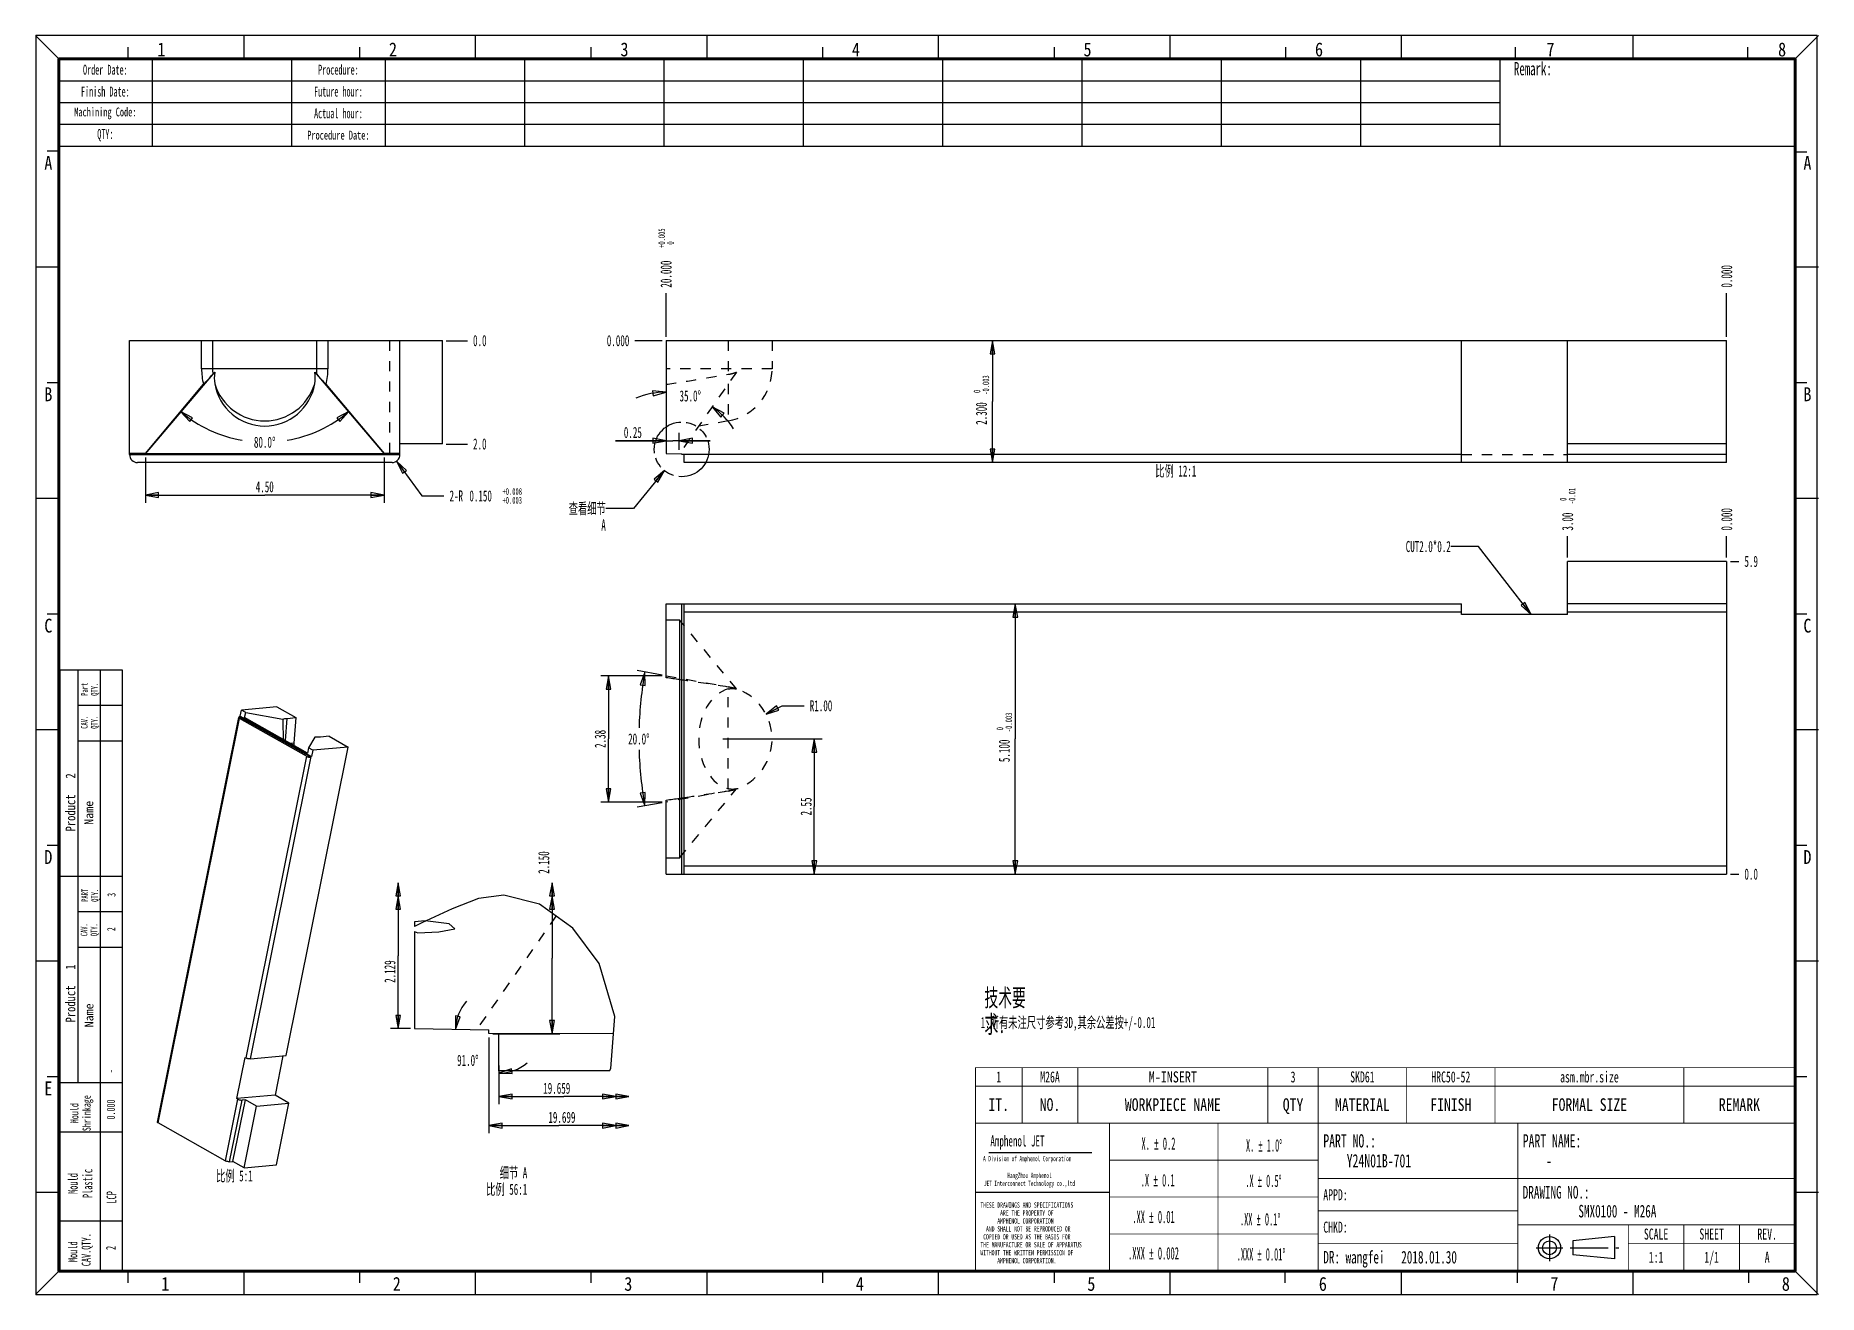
# Model space of a CAD drawing. Header units: millimetres. Extents: x 1 to 34.6, y 0.7 to 24.4.
import ezdxf
from ezdxf.enums import TextEntityAlignment as Align

# ---------------------------------------------------------------- set-up
doc = ezdxf.new("R2010")
doc.units = ezdxf.units.MM
doc.header["$LTSCALE"] = 1.925
for name, pattern in [('CENTER', [0.6, 0.375, -0.075, 0.075, -0.075]), ('HIDDEN', [0.2, 0.1, -0.1]), ('PHANTOM', [0.8, 0.45, -0.05, 0.1, -0.05, 0.1, -0.05])]:
    doc.linetypes.add(name, pattern=pattern)
doc.layers.get('0').update_dxf_attribs({"linetype": 'CONTINUOUS'})
for name, color, linetype in [('DEFAULT_1', 7, 'CENTER'), ('DEFAULT_2', 4, 'HIDDEN'), ('DEFAULT_3', 7, 'PHANTOM'), ('DIM', 7, 'CONTINUOUS'), ('NOTE', 7, 'CONTINUOUS')]:
    doc.layers.add(name, color=color, linetype=linetype)
doc.styles.get("Standard").update_dxf_attribs({"font": 'txt', "width": 0.6})
doc.styles.add('TEXTSTYLE_10', font='txt')
doc.styles.add('TEXTSTYLE_11', font='txt', dxfattribs={"width": 0.6})
doc.styles.add('TEXTSTYLE_12', font='txt', dxfattribs={"width": 0.6})
doc.styles.add('TEXTSTYLE_3', font='txt', dxfattribs={"width": 0.65})
doc.styles.add('TEXTSTYLE_4', font='txt', dxfattribs={"width": 0.8})
doc.styles.add('TEXTSTYLE_5', font='txt', dxfattribs={"width": 0.85})
doc.styles.add('TEXTSTYLE_6', font='txt', dxfattribs={"width": 0.5})
doc.styles.add('TEXTSTYLE_8', font='txt', dxfattribs={"width": 0.45})
doc.dimstyles.new('DIMSTYLE_1', dxfattribs={"dimtxt": 0.208333, "dimasz": 0.25, "dimexe": 1.75, "dimexo": 0.875, "dimtad": 0, "dimtih": 1, "dimtoh": 1, "dimdec": 1, "dimzin": 0, "dimdsep": 46, "dimtxsty": 'Standard', "dimblk": 'CLOSED', "dimblk1": 'CLOSED', "dimblk2": 'CLOSED', "dimcen": 0.09, "dimadec": 0, "dimazin": 0, "dimtp": 0.1, "dimtm": 0.1, "dimtfac": 1, "dimtdec": 1, "dimtofl": 0, "dimtmove": 0, "dimatfit": 3, "dimldrblk": 'CLOSED', "dimfxl": 0, "dimtolj": 1, "dimtzin": 0, "dimarcsym": 0})
doc.dimstyles.new('DIMSTYLE_10', dxfattribs={"dimtxt": 0.208333, "dimasz": 0.25, "dimexe": 1.75, "dimexo": 0.875, "dimtad": 0, "dimtih": 1, "dimtoh": 1, "dimdec": 1, "dimlfac": 0.214286, "dimzin": 0, "dimdsep": 46, "dimtxsty": 'Standard', "dimblk": 'CLOSED', "dimblk1": 'CLOSED', "dimblk2": 'CLOSED', "dimcen": 0.09, "dimadec": 0, "dimazin": 0, "dimtp": 0.5, "dimtm": 0.5, "dimtfac": 1, "dimtdec": 1, "dimtofl": 0, "dimtmove": 0, "dimatfit": 3, "dimldrblk": 'CLOSED', "dimfxl": 0, "dimtolj": 1, "dimtzin": 0, "dimarcsym": 0})
doc.dimstyles.new('DIMSTYLE_11', dxfattribs={"dimtxt": 0.208333, "dimasz": 0.25, "dimexe": 1.75, "dimexo": 0.875, "dimtad": 1, "dimdec": 3, "dimlfac": 0.214286, "dimzin": 0, "dimdsep": 46, "dimtxsty": 'Standard', "dimblk": 'CLOSED', "dimblk1": 'CLOSED', "dimblk2": 'CLOSED', "dimcen": 0.09, "dimadec": 0, "dimazin": 0, "dimtp": 0.2, "dimtm": 0.2, "dimtfac": 1, "dimtdec": 3, "dimtofl": 0, "dimtmove": 0, "dimatfit": 3, "dimldrblk": 'CLOSED', "dimfxl": 0, "dimtolj": 1, "dimtzin": 0, "dimarcsym": 0})
doc.dimstyles.new('DIMSTYLE_12', dxfattribs={"dimtxt": 0.208333, "dimasz": 0.25, "dimexe": 1.75, "dimexo": 0.875, "dimtad": 1, "dimzin": 0, "dimdsep": 46, "dimtxsty": 'Standard', "dimblk": 'CLOSED', "dimblk1": 'CLOSED', "dimblk2": 'CLOSED', "dimcen": 0.09, "dimadec": 0, "dimazin": 0, "dimtp": 0.1, "dimtm": 0.1, "dimtfac": 1, "dimtofl": 0, "dimtmove": 0, "dimatfit": 3, "dimldrblk": 'CLOSED', "dimfxl": 0, "dimtolj": 1, "dimtzin": 0, "dimarcsym": 0})
doc.dimstyles.new('DIMSTYLE_2', dxfattribs={"dimtxt": 0.208333, "dimasz": 0.25, "dimexe": 1.75, "dimexo": 0.875, "dimtad": 1, "dimdec": 3, "dimzin": 0, "dimdsep": 46, "dimtxsty": 'Standard', "dimblk": 'CLOSED', "dimblk1": 'CLOSED', "dimblk2": 'CLOSED', "dimcen": 0.09, "dimadec": 0, "dimazin": 0, "dimtol": 1, "dimtp": 0.008, "dimtm": -0.003, "dimtfac": 0.6, "dimtdec": 3, "dimtofl": 0, "dimtmove": 0, "dimatfit": 3, "dimldrblk": 'CLOSED', "dimfxl": 0, "dimtolj": 1, "dimtzin": 0, "dimarcsym": 0})
doc.dimstyles.new('DIMSTYLE_3', dxfattribs={"dimtxt": 0.208333, "dimasz": 0.25, "dimexe": 1.75, "dimexo": 0.875, "dimtad": 0, "dimtih": 1, "dimtoh": 1, "dimdec": 1, "dimzin": 0, "dimdsep": 46, "dimtxsty": 'Standard', "dimblk": 'CLOSED', "dimblk1": 'CLOSED', "dimblk2": 'CLOSED', "dimcen": 0.09, "dimadec": 0, "dimazin": 0, "dimtp": 0.5, "dimtm": 0.5, "dimtfac": 1, "dimtdec": 1, "dimtofl": 0, "dimtmove": 0, "dimatfit": 3, "dimldrblk": 'CLOSED', "dimfxl": 0, "dimtolj": 1, "dimtzin": 0, "dimarcsym": 0})
doc.dimstyles.new('DIMSTYLE_4', dxfattribs={"dimtxt": 0.208333, "dimasz": 0.25, "dimexe": 1.75, "dimexo": 0.875, "dimtad": 1, "dimzin": 0, "dimdsep": 46, "dimtxsty": 'Standard', "dimblk": 'CLOSED', "dimblk1": 'CLOSED', "dimblk2": 'CLOSED', "dimcen": 0.09, "dimadec": 0, "dimazin": 0, "dimtp": 0.1, "dimtm": 0.1, "dimtfac": 1, "dimtofl": 0, "dimtmove": 0, "dimatfit": 3, "dimldrblk": 'CLOSED', "dimfxl": 0, "dimtolj": 1, "dimtzin": 0, "dimarcsym": 0})
doc.dimstyles.new('DIMSTYLE_5', dxfattribs={"dimtxt": 0.208333, "dimasz": 0.25, "dimexe": 1.75, "dimexo": 0.875, "dimtad": 1, "dimdec": 3, "dimzin": 0, "dimdsep": 46, "dimtxsty": 'Standard', "dimblk": 'CLOSED', "dimblk1": 'CLOSED', "dimblk2": 'CLOSED', "dimcen": 0.09, "dimadec": 0, "dimazin": 0, "dimtol": 1, "dimtm": 0.003, "dimtfac": 0.6, "dimtdec": 3, "dimtofl": 0, "dimtmove": 0, "dimatfit": 3, "dimldrblk": 'CLOSED', "dimfxl": 0, "dimtolj": 1, "dimtzin": 0, "dimarcsym": 0})
doc.dimstyles.new('DIMSTYLE_6', dxfattribs={"dimtxt": 0.208333, "dimasz": 0.25, "dimexe": 1.75, "dimexo": 0.875, "dimtad": 0, "dimtih": 1, "dimtoh": 1, "dimzin": 0, "dimdsep": 46, "dimtxsty": 'Standard', "dimblk": 'CLOSED', "dimblk1": 'CLOSED', "dimblk2": 'CLOSED', "dimcen": 0.09, "dimadec": 0, "dimazin": 0, "dimtol": 1, "dimtm": 0.01, "dimtfac": 0.6, "dimtofl": 0, "dimtmove": 0, "dimatfit": 3, "dimldrblk": 'CLOSED', "dimfxl": 0, "dimtolj": 1, "dimtzin": 0, "dimarcsym": 0})
doc.dimstyles.new('DIMSTYLE_7', dxfattribs={"dimtxt": 0.208333, "dimasz": 0.25, "dimexe": 1.75, "dimexo": 0.875, "dimtad": 0, "dimtih": 1, "dimtoh": 1, "dimdec": 3, "dimzin": 0, "dimdsep": 46, "dimtxsty": 'Standard', "dimblk": 'CLOSED', "dimblk1": 'CLOSED', "dimblk2": 'CLOSED', "dimcen": 0.09, "dimadec": 0, "dimazin": 0, "dimtp": 0.1, "dimtm": 0.1, "dimtfac": 1, "dimtdec": 3, "dimtofl": 0, "dimtmove": 0, "dimatfit": 3, "dimldrblk": 'CLOSED', "dimfxl": 0, "dimtolj": 1, "dimtzin": 0, "dimarcsym": 0})
doc.dimstyles.new('DIMSTYLE_8', dxfattribs={"dimtxt": 0.208333, "dimasz": 0.25, "dimexe": 1.75, "dimexo": 0.875, "dimtad": 0, "dimtih": 1, "dimtoh": 1, "dimdec": 3, "dimzin": 0, "dimdsep": 46, "dimtxsty": 'Standard', "dimblk": 'CLOSED', "dimblk1": 'CLOSED', "dimblk2": 'CLOSED', "dimcen": 0.09, "dimadec": 0, "dimazin": 0, "dimtol": 1, "dimtp": 0.005, "dimtfac": 0.6, "dimtdec": 3, "dimtofl": 0, "dimtmove": 0, "dimatfit": 3, "dimldrblk": 'CLOSED', "dimfxl": 0, "dimtolj": 1, "dimtzin": 0, "dimarcsym": 0})
doc.dimstyles.new('DIMSTYLE_9', dxfattribs={"dimtxt": 0.208333, "dimasz": 0.25, "dimexe": 1.75, "dimexo": 0.875, "dimtad": 1, "dimdec": 3, "dimlfac": 0.214286, "dimzin": 0, "dimdsep": 46, "dimtxsty": 'Standard', "dimblk": 'CLOSED', "dimblk1": 'CLOSED', "dimblk2": 'CLOSED', "dimcen": 0.09, "dimadec": 0, "dimazin": 0, "dimtp": 0.1, "dimtm": 0.1, "dimtfac": 1, "dimtdec": 3, "dimtofl": 0, "dimtmove": 0, "dimatfit": 3, "dimldrblk": 'CLOSED', "dimfxl": 0, "dimtolj": 1, "dimtzin": 0, "dimarcsym": 0})
doc.dimstyles.get("Standard").update_dxf_attribs({"dimtxt": 0.208333, "dimasz": 0.25, "dimexe": 1.75, "dimexo": 0.875, "dimtad": 1, "dimdec": 3, "dimzin": 0, "dimdsep": 46, "dimtxsty": 'Standard', "dimblk": 'CLOSED', "dimblk1": 'CLOSED', "dimblk2": 'CLOSED', "dimcen": 0.09, "dimadec": 0, "dimazin": 0, "dimtol": 1, "dimtp": 0.001, "dimtm": 0.001, "dimtfac": 1, "dimtdec": 3, "dimtofl": 0, "dimtmove": 0, "dimatfit": 3, "dimldrblk": 'CLOSED', "dimfxl": 0, "dimtolj": 1, "dimtzin": 0, "dimarcsym": 0})

msp = doc.modelspace()

# ---------------------------------------------------------------- texts
at = {"color": 7, "linetype": 'Continuous', "char_height": 0.2619, "width": 0.222655, "line_spacing_factor": 0.9, "style": 'TEXTSTYLE_5'}
for s, insert, attachment_point in [('1', (3.3893, 24.2922), 2), ('2', (7.7551, 24.2922), 2), ('3', (12.1209, 24.2922), 2), ('4', (16.4867, 24.2922), 2), ('5', (20.8525, 24.2922), 2), ('6', (25.2183, 24.2922), 2), ('7', (29.5841, 24.2922), 2), ('8', (33.9499, 24.2922), 2), ('A', (1.1807, 22.1513), 1), ('A', (34.5034, 22.1513), 3), ('B', (1.1807, 17.7855), 1), ('B', (34.5034, 17.7855), 3), ('C', (1.1807, 13.4197), 1), ('C', (34.5034, 13.4197), 3), ('D', (1.1807, 9.0539), 1), ('D', (34.5034, 9.0539), 3), ('E', (1.1807, 4.6881), 1), ('1', (3.4613, 1.0005), 2), ('2', (7.827, 1.0005), 2), ('3', (12.1928, 1.0005), 2), ('4', (16.5586, 1.0005), 2), ('5', (20.9244, 1.0005), 2), ('6', (25.2902, 1.0005), 2), ('7', (29.656, 1.0005), 2), ('8', (34.0218, 1.0005), 2)]:
    msp.add_mtext(s, dxfattribs=dict(at, insert=insert, attachment_point=attachment_point))
at = {"color": 2, "linetype": 'Continuous', "insert": (18.8378, 5.906), "char_height": 0.208333, "width": 3.125, "attachment_point": 1, "line_spacing_factor": 0.9}
msp.add_mtext('1.所有未注尺寸参考3D,其余公差按+/-0.01\\P \\P ', dxfattribs=at)
at = {"layer": 'NOTE', "color": 2, "linetype": 'Continuous', "line_spacing_factor": 0.9}
for s, insert, char_height, width, attachment_point in [('比例 12:1', (22.9049, 16.3109), 0.20833, 0.875, 3), ('查看细节 A', (11.7686, 15.6046), 0.20833, 0.75, 3), ('CUT2.0*0.2', (27.7035, 14.8864), 0.20833, 1.25, 3), ('技术要求:', (18.9094, 6.4363), 0.33333, 1, 1), ('比例 5:1', (5.1108, 3.0115), 0.20833, 0.75, 3), ('细节 A\\P比例 56:1', (10.2879, 3.0706), 0.20833, 0.875, 3)]:
    msp.add_mtext(s, dxfattribs=dict(at, insert=insert, char_height=char_height, width=width, attachment_point=attachment_point))
at = {"layer": 'NOTE', "color": 2, "linetype": 'Continuous', "attachment_point": 1, "rotation": 90, "line_spacing_factor": 0.9}
for s, insert, char_height, width in [('Part\\PQTY.', (1.8739, 11.9653), 0.125, 0.3), ('CAV.\\PQTY.', (1.8713, 11.3429), 0.125, 0.3), ('PART\\PQTY.', (1.8815, 8.0782), 0.125, 0.3), ('3', (2.3692, 8.1729), 0.1542, 0.0925), ('CAV.\\PQTY.', (1.868, 7.4285), 0.125, 0.3), ('2', (2.3645, 7.5244), 0.1542, 0.0925), ('-', (2.3542, 4.8468), 0.1542, 0.0925), ('  Mould\\PShrinkage', (1.6704, 3.7508), 0.15417, 0.8325), ('0.000', (2.3579, 3.9708), 0.15417, 0.4625), (' Mould\\PPlastic', (1.6285, 2.4882), 0.18333, 0.77), ('LCP', (2.3548, 2.3838), 0.18333, 0.33), (' Mould\\PCAV.QTY.', (1.6361, 1.2017), 0.16667, 0.8), ('2', (2.3431, 1.5089), 0.1833, 0.11)]:
    msp.add_mtext(s, dxfattribs=dict(at, insert=insert, char_height=char_height, width=width))
for s, insert, char_height, width, style in [('Product   2', (1.5821, 9.4053), 0.183333, 1.613333, 'TEXTSTYLE_4'), ('Name', (1.9356, 9.53), 0.16667, 0.666667, 'TEXTSTYLE_10'), ('Product   1', (1.5821, 5.8006), 0.183333, 1.613333, 'TEXTSTYLE_4'), ('Name', (1.9396, 5.7088), 0.16667, 0.666667, 'TEXTSTYLE_10')]:
    msp.add_mtext(s, dxfattribs=dict(at, insert=insert, char_height=char_height, width=width, style=style))
at = {"layer": 'NOTE', "color": 2, "linetype": 'Continuous', "attachment_point": 1, "line_spacing_factor": 0.9}
for s, insert, char_height, width, style in [('Amphenol JET', (19.0206, 3.671), 0.208333, 1.905979, 'TEXTSTYLE_11'), ('X. \\Fgdt;{\\Fgdt;`}\\Ftxt; 0.2', (21.8697, 3.6336), 0.233333, 1.088889, 'TEXTSTYLE_6'), ('X. \\Fgdt;{\\Fgdt;`}\\Ftxt; 1.0\\Fgdt;{\\Fgdt;~}', (23.8407, 3.5994), 0.233333, 1.162778, 'TEXTSTYLE_8'), ('A Division of Amphenol Corporation', (18.8834, 3.2832), 0.1, 2.210037, 'TEXTSTYLE_11'), ('         HangZhou Amphenol \\PJET Interconnect Technology co.,ltd', (18.9008, 2.9658), 0.1, 2.226172, 'TEXTSTYLE_12'), ('.X \\Fgdt;{\\Fgdt;`}\\Ftxt; 0.1', (21.8554, 2.9422), 0.233333, 1.088889, 'TEXTSTYLE_6'), ('.X \\Fgdt;{\\Fgdt;`}\\Ftxt; 0.5\\Fgdt;{\\Fgdt;~}', (23.8283, 2.9303), 0.233333, 1.162778, 'TEXTSTYLE_8'), ('.XX \\Fgdt;{\\Fgdt;`}\\Ftxt; 0.01', (21.6969, 2.2499), 0.233333, 1.322222, 'TEXTSTYLE_6'), ('.XX \\Fgdt;{\\Fgdt;`}\\Ftxt; 0.1\\Fgdt;{\\Fgdt;~}', (23.7272, 2.2062), 0.233333, 1.267778, 'TEXTSTYLE_8'), ('.XXX \\Fgdt;{\\Fgdt;`}\\Ftxt; 0.002', (21.6175, 1.5637), 0.233333, 1.555556, 'TEXTSTYLE_6'), ('.XXX \\Fgdt;{\\Fgdt;`}\\Ftxt; 0.01\\Fgdt;{\\Fgdt;~}', (23.6652, 1.5439), 0.233333, 1.477778, 'TEXTSTYLE_8')]:
    msp.add_mtext(s, dxfattribs=dict(at, insert=insert, char_height=char_height, width=width, style=style))

# ---------------------------------------------------------------- blocks, each defined once
blk = doc.blocks.new('*D2')
at = {"layer": 'DIM', "color": 2, "linetype": 'Continuous'}
blk.add_line((8.76, 16.716), (9.161, 16.716), dxfattribs=at)
at = {"layer": 'DIM', "color": 2, "linetype": 'Continuous', "insert": (9.265, 16.821), "char_height": 0.2083, "width": 0.375, "attachment_point": 1, "line_spacing_factor": 0.9}
blk.add_mtext('2.0', dxfattribs=at)
blk = doc.blocks.new('_CLOSED')
at = {"color": 0, "linetype": 'ByBlock'}
for p, q in [((0, 0), (-1, 0.18)), ((-1, 0.18), (-1, -0.18)), ((-1, -0.18), (0, 0)), ((-1, 0), (0, 0))]:
    blk.add_line(p, q, dxfattribs=at)
blk = doc.blocks.new('*D3')
at = {"layer": 'DIM', "color": 2, "linetype": 'Continuous'}
blk.add_line((8.76, 18.666), (9.161, 18.666), dxfattribs=at)
at = {"layer": 'DIM', "color": 2, "linetype": 'Continuous', "insert": (9.265, 18.771), "char_height": 0.2083, "width": 0.375, "attachment_point": 1, "line_spacing_factor": 0.9}
blk.add_mtext('0.0', dxfattribs=at)
blk = doc.blocks.new('*D4')
at = {"layer": 'DIM', "color": 2, "linetype": 'Continuous'}
for p, q in [((7.825, 16.395), (8.301, 15.738)), ((8.301, 15.738), (8.717, 15.738))]:
    blk.add_line(p, q, dxfattribs=at)
at = {"layer": 'DIM', "color": 2, "linetype": 'Continuous', "xscale": 0.25, "yscale": 0.25, "zscale": 0.25, "rotation": 125.867944024}
blk.add_blockref('_CLOSED', (7.825, 16.395), dxfattribs=at)
at = {"layer": 'DIM', "color": 2, "linetype": 'Continuous', "width": 0.6}
for s, height, p in [('2-R', 0.2083, (8.821, 15.633)), ('0.150', 0.2083, (9.196, 15.633)), ('+0.008', 0.125, (9.821, 15.758)), ('+0.003', 0.125, (9.821, 15.592))]:
    blk.add_text(s, height=height, dxfattribs=at).set_placement(p)
blk = doc.blocks.new('*D5')
at = {"layer": 'DIM', "color": 2, "linetype": 'Continuous'}
for points in [[(3.978, 17.213), (3.751, 17.327), (3.922, 17.14), (3.978, 17.213)], [(6.752, 17.14), (6.924, 17.327), (6.697, 17.213), (6.752, 17.14)]]:
    blk.add_lwpolyline(points, dxfattribs=at)
for start, end in [(229.997, 260.1182), (279.8818, 310.003)]:
    blk.add_arc((5.337, 19.218), 2.468, start, end, dxfattribs=at)
at = {"layer": 'DIM', "color": 2, "linetype": 'Continuous', "insert": (5.337, 16.854), "char_height": 0.20833, "width": 0.63889, "attachment_point": 2, "line_spacing_factor": 0.9}
blk.add_mtext('80.0\\Fgdt;{\\Fgdt;~}', dxfattribs=at)
blk = doc.blocks.new('*D6')
at = {"layer": 'DIM', "color": 2, "linetype": 'Continuous'}
for p, q in [((3.087, 16.464), (3.087, 15.608)), ((7.587, 16.464), (7.587, 15.608)), ((3.087, 15.754), (5.337, 15.754)), ((7.587, 15.754), (5.337, 15.754))]:
    blk.add_line(p, q, dxfattribs=at)
at = {"layer": 'DIM', "color": 2, "linetype": 'Continuous', "xscale": 0.25, "yscale": 0.25, "zscale": 0.25, "rotation": 180}
blk.add_blockref('_CLOSED', (3.087, 15.754), dxfattribs=at)
at = {"layer": 'DIM', "color": 2, "linetype": 'Continuous', "xscale": 0.25, "yscale": 0.25, "zscale": 0.25}
blk.add_blockref('_CLOSED', (7.587, 15.754), dxfattribs=at)
at = {"layer": 'DIM', "color": 2, "linetype": 'Continuous', "insert": (5.337, 16.014), "char_height": 0.2083, "width": 0.5, "attachment_point": 2, "line_spacing_factor": 0.9}
blk.add_mtext('4.50', dxfattribs=at)
blk = doc.blocks.new('*D7')
at = {"layer": 'DIM', "color": 2, "linetype": 'Continuous'}
for p in [(19.06, 18.666), (19.06, 16.366)]:
    blk.add_line(p, (19.06, 17.516), dxfattribs=at)
at = {"layer": 'DIM', "color": 2, "linetype": 'Continuous', "xscale": 0.25, "yscale": 0.25, "zscale": 0.25}
for p, rotation in [((19.06, 18.666), 90), ((19.06, 16.366), 270)]:
    blk.add_blockref('_CLOSED', p, dxfattribs=dict(at, rotation=rotation))
at = {"layer": 'DIM', "color": 2, "linetype": 'Continuous', "width": 0.6}
for s, height, p in [('-0.003', 0.125, (18.997, 17.829)), (' 0', 0.125, (18.83, 17.679)), ('2.300', 0.2083, (18.955, 17.291))]:
    blk.add_text(s, height=height, rotation=90, dxfattribs=at).set_placement(p, align=Align.CENTER)
blk = doc.blocks.new('*D8')
at = {"layer": 'DIM', "color": 2, "linetype": 'Continuous'}
for p in [(19.491, 13.702), (19.491, 8.602)]:
    blk.add_line(p, (19.491, 11.152), dxfattribs=at)
at = {"layer": 'DIM', "color": 2, "linetype": 'Continuous', "xscale": 0.25, "yscale": 0.25, "zscale": 0.25}
for p, rotation in [((19.491, 13.702), 90), ((19.491, 8.602), 270)]:
    blk.add_blockref('_CLOSED', p, dxfattribs=dict(at, rotation=rotation))
at = {"layer": 'DIM', "color": 2, "linetype": 'Continuous', "width": 0.6}
for s, height, p in [('-0.003', 0.125, (19.429, 11.464)), (' 0', 0.125, (19.262, 11.314)), ('5.100', 0.2083, (19.387, 10.927))]:
    blk.add_text(s, height=height, rotation=90, dxfattribs=at).set_placement(p, align=Align.CENTER)
blk = doc.blocks.new('*D9')
at = {"layer": 'DIM', "color": 2, "linetype": 'Continuous'}
blk.add_line((32.978, 14.502), (33.136, 14.502), dxfattribs=at)
at = {"layer": 'DIM', "color": 2, "linetype": 'Continuous', "insert": (33.24, 14.606), "char_height": 0.2083, "width": 0.375, "attachment_point": 1, "line_spacing_factor": 0.9}
blk.add_mtext('5.9', dxfattribs=at)
blk = doc.blocks.new('*D10')
at = {"layer": 'DIM', "color": 2, "linetype": 'Continuous'}
blk.add_line((32.978, 8.602), (33.136, 8.602), dxfattribs=at)
at = {"layer": 'DIM', "color": 2, "linetype": 'Continuous', "insert": (33.24, 8.706), "char_height": 0.2083, "width": 0.375, "attachment_point": 1, "line_spacing_factor": 0.9}
blk.add_mtext('0.0', dxfattribs=at)
blk = doc.blocks.new('*D11')
at = {"layer": 'DIM', "color": 2, "linetype": 'Continuous'}
blk.add_line((29.905, 14.575), (29.905, 14.978), dxfattribs=at)
at = {"layer": 'DIM', "color": 2, "linetype": 'Continuous', "width": 0.6}
for s, height, p in [('-0.01', 0.125, (30.051, 15.582)), (' 0', 0.125, (29.884, 15.582)), ('3.00', 0.2083, (30.009, 15.082))]:
    blk.add_text(s, height=height, rotation=90, dxfattribs=at).set_placement(p)
blk = doc.blocks.new('*D12')
at = {"layer": 'DIM', "color": 2, "linetype": 'Continuous'}
blk.add_line((32.905, 14.575), (32.905, 14.978), dxfattribs=at)
at = {"layer": 'DIM', "color": 2, "linetype": 'Continuous', "insert": (32.801, 15.082), "char_height": 0.2083, "width": 0.625, "attachment_point": 1, "rotation": 90, "line_spacing_factor": 0.9}
blk.add_mtext('0.000', dxfattribs=at)
blk = doc.blocks.new('*D13')
at = {"layer": 'DIM', "color": 2, "linetype": 'Continuous'}
blk.add_line((12.905, 18.739), (12.905, 19.563), dxfattribs=at)
at = {"layer": 'DIM', "color": 2, "linetype": 'Continuous', "width": 0.6}
for s, height, p in [('+0.005', 0.125, (12.884, 20.417)), (' 0', 0.125, (13.051, 20.417)), ('20.000', 0.2083, (13.009, 19.667))]:
    blk.add_text(s, height=height, rotation=90, dxfattribs=at).set_placement(p)
blk = doc.blocks.new('*D14')
at = {"layer": 'DIM', "color": 2, "linetype": 'Continuous'}
blk.add_line((32.905, 18.739), (32.905, 19.563), dxfattribs=at)
at = {"layer": 'DIM', "color": 2, "linetype": 'Continuous', "insert": (32.801, 19.667), "char_height": 0.2083, "width": 0.625, "attachment_point": 1, "rotation": 90, "line_spacing_factor": 0.9}
blk.add_mtext('0.000', dxfattribs=at)
blk = doc.blocks.new('*D15')
at = {"layer": 'DIM', "color": 2, "linetype": 'Continuous'}
for points in [[(12.66, 17.628), (12.905, 17.694), (12.652, 17.719), (12.66, 17.628)], [(13.998, 17.295), (13.777, 17.42), (13.94, 17.225), (13.998, 17.295)]]:
    blk.add_lwpolyline(points, dxfattribs=at)
for start, end in [(90, 111.9997), (33.0003, 55)]:
    blk.add_arc((12.905, 16.175), 1.519, start, end, dxfattribs=at)
at = {"layer": 'DIM', "color": 2, "linetype": 'Continuous', "insert": (13.362, 17.728), "char_height": 0.20833, "width": 0.63889, "attachment_point": 2, "line_spacing_factor": 0.9}
blk.add_mtext('35.0\\Fgdt;{\\Fgdt;~}', dxfattribs=at)
blk = doc.blocks.new('*D16')
at = {"layer": 'DIM', "color": 2, "linetype": 'Continuous'}
for p, q in [((13.155, 16.606), (13.155, 16.925)), ((12.905, 16.779), (11.949, 16.779)), ((11.949, 16.779), (13.03, 16.779)), ((13.739, 16.779), (13.03, 16.779)), ((13.155, 16.779), (13.739, 16.779))]:
    blk.add_line(p, q, dxfattribs=at)
at = {"layer": 'DIM', "color": 2, "linetype": 'Continuous', "xscale": 0.25, "yscale": 0.25, "zscale": 0.25}
blk.add_blockref('_CLOSED', (12.905, 16.779), dxfattribs=at)
at = {"layer": 'DIM', "color": 2, "linetype": 'Continuous', "xscale": 0.25, "yscale": 0.25, "zscale": 0.25, "rotation": 180}
blk.add_blockref('_CLOSED', (13.155, 16.779), dxfattribs=at)
at = {"layer": 'DIM', "color": 2, "linetype": 'Continuous', "insert": (12.449, 17.039), "char_height": 0.2083, "width": 0.5, "attachment_point": 3, "line_spacing_factor": 0.9}
blk.add_mtext('0.25', dxfattribs=at)
blk = doc.blocks.new('*D17')
at = {"layer": 'DIM', "color": 2, "linetype": 'Continuous'}
blk.add_line((12.832, 18.666), (12.317, 18.666), dxfattribs=at)
at = {"layer": 'DIM', "color": 2, "linetype": 'Continuous', "insert": (12.213, 18.771), "char_height": 0.2083, "width": 0.625, "attachment_point": 3, "line_spacing_factor": 0.9}
blk.add_mtext('0.000', dxfattribs=at)
blk = doc.blocks.new('DOUBLE_CLOSED')
at = {"color": 0, "linetype": 'ByBlock'}
for p, q in [((-1, 0), (-2, 0.18)), ((-2, 0.18), (-2, -0.18)), ((-2, -0.18), (-1, 0)), ((-2, 0), (-1, 0)), ((0, 0), (-1, 0.18)), ((-1, 0.18), (-1, -0.18)), ((-1, -0.18), (0, 0)), ((-1, 0), (0, 0))]:
    blk.add_line(p, q, dxfattribs=at)
blk = doc.blocks.new('*D18')
at = {"layer": 'DIM', "color": 2, "linetype": 'Continuous'}
for p, q in [((10.755, 8.439), (10.755, 7.015)), ((10.755, 5.59), (10.755, 7.015)), ((9.636, 5.59), (10.901, 5.59))]:
    blk.add_line(p, q, dxfattribs=at)
at = {"layer": 'DIM', "color": 2, "linetype": 'Continuous', "xscale": 0.25, "yscale": 0.25, "zscale": 0.25}
for name, p, rotation in [('DOUBLE_CLOSED', (10.755, 8.439), 90), ('_CLOSED', (10.755, 5.59), 270)]:
    blk.add_blockref(name, p, dxfattribs=dict(at, rotation=rotation))
at = {"layer": 'DIM', "color": 2, "linetype": 'Continuous', "insert": (10.494, 8.819), "char_height": 0.2083, "width": 0.625, "attachment_point": 2, "rotation": 90, "line_spacing_factor": 0.9}
blk.add_mtext('2.150', dxfattribs=at)
blk = doc.blocks.new('*D19')
at = {"layer": 'DIM', "color": 2, "linetype": 'Continuous'}
blk.add_line((9.75, 4.989), (9.75, 4.817), dxfattribs=at)
for points in [[(8.932, 5.926), (8.935, 5.672), (9.022, 5.911), (8.932, 5.926)], [(9.99, 4.926), (9.75, 4.843), (10.004, 4.836), (9.99, 4.926)]]:
    blk.add_lwpolyline(points, dxfattribs=at)
for start, end in [(137.9996, 179), (270, 311.0004)]:
    blk.add_arc((9.75, 5.658), 0.815, start, end, dxfattribs=at)
at = {"layer": 'DIM', "color": 2, "linetype": 'Continuous', "insert": (9.168, 5.191), "char_height": 0.20833, "width": 0.63889, "attachment_point": 2, "line_spacing_factor": 0.9}
blk.add_mtext('91.0\\Fgdt;{\\Fgdt;~}', dxfattribs=at)
blk = doc.blocks.new('*D20')
at = {"layer": 'DIM', "color": 2, "linetype": 'Continuous'}
for p, q in [((7.853, 8.439), (7.853, 7.062)), ((7.853, 5.686), (7.853, 7.062)), ((8.088, 5.686), (7.707, 5.686))]:
    blk.add_line(p, q, dxfattribs=at)
at = {"layer": 'DIM', "color": 2, "linetype": 'Continuous', "xscale": 0.25, "yscale": 0.25, "zscale": 0.25}
for name, p, rotation in [('DOUBLE_CLOSED', (7.853, 8.439), 90), ('_CLOSED', (7.853, 5.686), 270)]:
    blk.add_blockref(name, p, dxfattribs=dict(at, rotation=rotation))
at = {"layer": 'DIM', "color": 2, "linetype": 'Continuous', "insert": (7.593, 6.762), "char_height": 0.2083, "width": 0.625, "attachment_point": 2, "rotation": 90, "line_spacing_factor": 0.9}
blk.add_mtext('2.129', dxfattribs=at)
blk = doc.blocks.new('*D21')
at = {"layer": 'DIM', "color": 2, "linetype": 'Continuous'}
for p, q in [((9.75, 4.817), (9.75, 4.259)), ((9.75, 4.405), (10.977, 4.405)), ((12.205, 4.405), (10.977, 4.405))]:
    blk.add_line(p, q, dxfattribs=at)
at = {"layer": 'DIM', "color": 2, "linetype": 'Continuous', "xscale": 0.25, "yscale": 0.25, "zscale": 0.25, "rotation": 180}
blk.add_blockref('_CLOSED', (9.75, 4.405), dxfattribs=at)
at = {"layer": 'DIM', "color": 2, "linetype": 'Continuous', "xscale": 0.25, "yscale": 0.25, "zscale": 0.25}
blk.add_blockref('DOUBLE_CLOSED', (12.205, 4.405), dxfattribs=at)
at = {"layer": 'DIM', "color": 2, "linetype": 'Continuous', "insert": (10.844, 4.665), "char_height": 0.2083, "width": 0.75, "attachment_point": 2, "line_spacing_factor": 0.9}
blk.add_mtext('19.659', dxfattribs=at)
blk = doc.blocks.new('*D22')
at = {"layer": 'DIM', "color": 2, "linetype": 'Continuous'}
for p, q in [((9.563, 5.518), (9.563, 3.71)), ((9.563, 3.855), (10.884, 3.855)), ((12.205, 3.855), (10.884, 3.855))]:
    blk.add_line(p, q, dxfattribs=at)
at = {"layer": 'DIM', "color": 2, "linetype": 'Continuous', "xscale": 0.25, "yscale": 0.25, "zscale": 0.25, "rotation": 180}
blk.add_blockref('_CLOSED', (9.563, 3.855), dxfattribs=at)
at = {"layer": 'DIM', "color": 2, "linetype": 'Continuous', "xscale": 0.25, "yscale": 0.25, "zscale": 0.25}
blk.add_blockref('DOUBLE_CLOSED', (12.205, 3.855), dxfattribs=at)
at = {"layer": 'DIM', "color": 2, "linetype": 'Continuous', "insert": (10.941, 4.116), "char_height": 0.2083, "width": 0.75, "attachment_point": 2, "line_spacing_factor": 0.9}
blk.add_mtext('19.699', dxfattribs=at)
blk = doc.blocks.new('*D23')
at = {"layer": 'DIM', "color": 2, "linetype": 'Continuous'}
for p, q in [((12.833, 12.356), (12.36, 12.44)), ((12.833, 9.947), (12.36, 9.864))]:
    blk.add_line(p, q, dxfattribs=at)
for points in [[(12.509, 12.16), (12.503, 12.414), (12.419, 12.175), (12.509, 12.16)], [(12.419, 10.129), (12.503, 9.889), (12.509, 10.143), (12.419, 10.129)]]:
    blk.add_lwpolyline(points, dxfattribs=at)
for start, end in [(170, 178.3581), (181.6419, 190)]:
    blk.add_arc((19.664, 11.152), 7.271, start, end, dxfattribs=at)
at = {"layer": 'DIM', "color": 2, "linetype": 'Continuous', "insert": (12.393, 11.256), "char_height": 0.20833, "width": 0.63889, "attachment_point": 2, "line_spacing_factor": 0.9}
blk.add_mtext('20.0\\Fgdt;{\\Fgdt;~}', dxfattribs=at)
blk = doc.blocks.new('*D24')
at = {"layer": 'DIM', "color": 2, "linetype": 'Continuous'}
for p, q in [((12.832, 12.343), (11.673, 12.343)), ((11.819, 12.343), (11.819, 11.152)), ((11.819, 9.96), (11.819, 11.152)), ((12.832, 9.96), (11.673, 9.96))]:
    blk.add_line(p, q, dxfattribs=at)
at = {"layer": 'DIM', "color": 2, "linetype": 'Continuous', "xscale": 0.25, "yscale": 0.25, "zscale": 0.25}
for p, rotation in [((11.819, 12.343), 90), ((11.819, 9.96), 270)]:
    blk.add_blockref('_CLOSED', p, dxfattribs=dict(at, rotation=rotation))
at = {"layer": 'DIM', "color": 2, "linetype": 'Continuous', "insert": (11.558, 11.152), "char_height": 0.2083, "width": 0.5, "attachment_point": 2, "rotation": 90, "line_spacing_factor": 0.9}
blk.add_mtext('2.38', dxfattribs=at)
blk = doc.blocks.new('*D25')
at = {"layer": 'DIM', "color": 2, "linetype": 'Continuous'}
for p, q in [((14.79, 11.618), (15.094, 11.778)), ((15.094, 11.778), (15.511, 11.778))]:
    blk.add_line(p, q, dxfattribs=at)
at = {"layer": 'DIM', "color": 2, "linetype": 'Continuous', "xscale": 0.25, "yscale": 0.25, "zscale": 0.25, "rotation": 207.7895301235999}
blk.add_blockref('_CLOSED', (14.79, 11.618), dxfattribs=at)
at = {"layer": 'DIM', "color": 2, "linetype": 'Continuous', "insert": (15.615, 11.882), "char_height": 0.2083, "width": 0.625, "attachment_point": 1, "line_spacing_factor": 0.9}
blk.add_mtext('R1.00', dxfattribs=at)
blk = doc.blocks.new('*D26')
at = {"layer": 'DIM', "color": 2, "linetype": 'Continuous'}
for p, q in [((13.978, 11.152), (15.847, 11.152)), ((15.701, 11.152), (15.701, 9.877)), ((15.701, 8.602), (15.701, 9.877))]:
    blk.add_line(p, q, dxfattribs=at)
at = {"layer": 'DIM', "color": 2, "linetype": 'Continuous', "xscale": 0.25, "yscale": 0.25, "zscale": 0.25}
for p, rotation in [((15.701, 11.152), 90), ((15.701, 8.602), 270)]:
    blk.add_blockref('_CLOSED', p, dxfattribs=dict(at, rotation=rotation))
at = {"layer": 'DIM', "color": 2, "linetype": 'Continuous', "insert": (15.441, 9.877), "char_height": 0.2083, "width": 0.5, "attachment_point": 2, "rotation": 90, "line_spacing_factor": 0.9}
blk.add_mtext('2.55', dxfattribs=at)
blk = doc.blocks.new('*T27')
at = {"color": 0, "linetype": 'ByBlock', "lineweight": -2}
for p, q in [((0, 0), (32.748, 0)), ((0, 0), (0, -1.647)), ((1.767, 0), (1.767, -1.647)), ((4.394, 0), (4.394, -1.647)), ((6.161, 0), (6.161, -1.647)), ((8.788, 0), (8.788, -1.647)), ((11.416, 0), (11.416, -1.647)), ((14.043, 0), (14.043, -1.647)), ((16.671, 0), (16.671, -1.647)), ((19.298, 0), (19.298, -1.647)), ((21.926, 0), (21.926, -1.647)), ((24.553, 0), (24.553, -1.647)), ((27.181, 0), (27.181, -1.647)), ((32.748, 0), (32.748, -1.647)), ((0, -0.412), (27.181, -0.412)), ((0, -0.823), (27.181, -0.823)), ((0, -1.235), (27.181, -1.235)), ((0, -1.647), (32.748, -1.647))]:
    blk.add_line(p, q, dxfattribs=at)
at = {"color": 0, "linetype": 'Continuous', "char_height": 0.1875, "width": 1.64667, "attachment_point": 5, "line_spacing_factor": 0.9}
for s, insert in [('Order Date: ', (0.883, -0.206)), ('Procedure:', (5.278, -0.206))]:
    blk.add_mtext(s, dxfattribs=dict(at, insert=insert))
at = {"color": 0, "linetype": 'Continuous'}
for s, insert, char_height, width, attachment_point in [('  Remark:   ', (27.241, -0.06), 0.25, 5.44667, 1), ('Finish Date:', (0.883, -0.618), 0.1875, 1.64667, 5), ('Future hour:', (5.278, -0.618), 0.1875, 1.64667, 5), ('Machining Code:', (0.883, -1.029), 0.16667, 1.64667, 5), ('Actual hour:', (5.278, -1.029), 0.1875, 1.64667, 5), ('QTY:', (0.883, -1.441), 0.1875, 1.64667, 5), ('Procedure Date:', (5.278, -1.441), 0.16667, 1.64667, 5)]:
    blk.add_mtext(s, dxfattribs=dict(at, insert=insert, char_height=char_height, width=width, attachment_point=attachment_point))
blk = doc.blocks.new('*T28')
at = {"color": 2, "linetype": 'Continuous', "const_width": 0.0167}
for points in [[(15.463, 3.838), (-0.008, 3.838)], [(0, 0), (0, 3.838)], [(0.882, 2.793), (0.882, 3.838)], [(1.932, 2.793), (1.932, 3.838)], [(5.515, 2.793), (5.515, 3.838)], [(6.465, 0), (6.465, 3.838)], [(8.132, 2.793), (8.132, 3.838)], [(9.798, 2.793), (9.798, 3.838)], [(13.36, 2.793), (13.36, 3.838)], [(15.455, 0), (15.455, 3.838)], [(15.455, 3.489), (0, 3.489)], [(15.455, 2.793), (0, 2.793)], [(2.53, 0), (2.53, 2.793)], [(4.574, 0), (4.574, 2.793)], [(10.227, 0), (10.227, 2.793)], [(6.465, 2.093), (2.53, 2.093)], [(15.455, 1.746), (6.465, 1.746)], [(6.465, 1.399), (2.53, 1.399)], [(10.227, 1.135), (6.465, 1.135)], [(6.465, 0.7), (2.53, 0.7)], [(15.455, 0.873), (10.227, 0.873)], [(12.312, 0), (12.312, 0.873)], [(13.36, 0), (13.36, 0.873)], [(14.407, 0), (14.407, 0.873)], [(10.227, 0.524), (6.465, 0.524)], [(15.455, 0.524), (12.312, 0.524)], [(15.463, 0), (-0.008, 0)]]:
    blk.add_lwpolyline(points, dxfattribs=at)
at = {"layer": 'NOTE', "color": 2, "linetype": 'Continuous', "line_spacing_factor": 0.9}
for s, insert, char_height, width, attachment_point, style in [('1', (0.441, 3.768), 0.208, 0.27083, 2, 'TEXTSTYLE_3'), ('M26A', (1.407, 3.768), 0.2083, 1.08333, 2, 'TEXTSTYLE_3'), ('M-INSERT', (3.723, 3.768), 0.2083, 2.66667, 2, 'TEXTSTYLE_4'), ('3', (5.99, 3.768), 0.208, 0.27083, 2, 'TEXTSTYLE_3'), ('SKD61', (7.298, 3.768), 0.2083, 1.35417, 2, 'TEXTSTYLE_3'), ('HRC50-52', (8.965, 3.768), 0.2083, 2.16667, 2, 'TEXTSTYLE_3'), ('asm.mbr.size', (11.579, 3.768), 0.20833, 3.25, 2, 'TEXTSTYLE_3'), ('IT.', (0.441, 3.26), 0.2375, 1.14, 2, 'TEXTSTYLE_4'), ('NO.', (1.407, 3.26), 0.2375, 1.14, 2, 'TEXTSTYLE_4'), ('WORKPIECE NAME', (3.723, 3.26), 0.2375, 5.32, 2, 'TEXTSTYLE_4'), ('QTY', (5.99, 3.26), 0.2375, 1.14, 2, 'TEXTSTYLE_4'), ('MATERIAL', (7.298, 3.26), 0.2375, 3.04, 2, 'TEXTSTYLE_4'), ('FINISH', (8.965, 3.26), 0.2375, 2.28, 2, 'TEXTSTYLE_4'), ('FORMAL SIZE', (11.579, 3.26), 0.2375, 4.18, 2, 'TEXTSTYLE_4'), ('REMARK', (14.407, 3.26), 0.2375, 2.28, 2, 'TEXTSTYLE_4'), ('PART NO.:\\P    Y24N01B-701 ', (6.56, 2.582), 0.25, 5.2, 1, 'TEXTSTYLE_3'), ('PART NAME:  \\P    -', (10.321, 2.582), 0.25, 3.9, 1, 'TEXTSTYLE_3'), ('APPD:  ', (6.56, 1.545), 0.2083, 1.89583, 1, 'TEXTSTYLE_3'), ('DRAWING NO.:   \\P          SMX0100 - M26A', (10.321, 1.606), 0.2375, 7.41, 1, 'TEXTSTYLE_3'), (' \\P \\P \\P \\P \\P \\P \\P \\P \\PTHESE DRAWINGS AND SPECIFICATIONS\\P       ARE THE PROPERTY OF\\P      AMPHENOL CORPORATION\\P  AND SHALL NOT BE REPRODUCED OR\\P COPIED OR USED AS THE BASIS FOR\\PTHE MANUFACTURE OR SALE OF APPARATUS\\PWITHOUT THE WRITTEN PERMISSION OF\\P      AMPHENOL CORPORATION. ', (0.095, 2.647), 0.1, 4.68, 1, 'TEXTSTYLE_3'), ('CHKD:', (6.56, 0.934), 0.2083, 1.35417, 1, 'TEXTSTYLE_3'), ('SCALE', (12.836, 0.803), 0.2083, 1.35417, 2, 'TEXTSTYLE_3'), ('SHEET', (13.883, 0.803), 0.2083, 1.35417, 2, 'TEXTSTYLE_3'), ('REV.', (14.931, 0.803), 0.2083, 1.08333, 2, 'TEXTSTYLE_3'), ('DR: wangfei   2018.01.30', (6.56, 0.381), 0.2375, 7.41, 1, 'TEXTSTYLE_3'), ('1:1', (12.836, 0.366), 0.2083, 0.8125, 2, 'TEXTSTYLE_3'), ('1/1', (13.883, 0.366), 0.2083, 0.8125, 2, 'TEXTSTYLE_3'), ('A', (14.931, 0.366), 0.208, 0.27083, 2, 'TEXTSTYLE_3')]:
    blk.add_mtext(s, dxfattribs=dict(at, insert=insert, char_height=char_height, width=width, attachment_point=attachment_point, style=style))
blk = doc.blocks.new('*T29')
at = {"color": 0, "linetype": 'ByBlock', "lineweight": -2}
for p, q in [((0, 0), (1.175, 0)), ((0, 0), (0, -11.331)), ((0.341, 0), (0.341, -7.787)), ((0.758, 0), (0.758, -11.331)), ((1.175, 0), (1.175, -11.331)), ((0.341, -0.671), (1.175, -0.671)), ((0.341, -1.342), (1.175, -1.342)), ((0, -3.894), (1.175, -3.894)), ((0.341, -4.565), (1.175, -4.565)), ((0.341, -5.235), (1.175, -5.235)), ((0, -7.787), (1.175, -7.787)), ((0, -8.721), (1.175, -8.721)), ((0, -10.398), (1.175, -10.398)), ((0, -11.331), (1.175, -11.331))]:
    blk.add_line(p, q, dxfattribs=at)

# ---------------------------------------------------------------- dimensions: what is measured, and where the dimension line sits
at = {"layer": 'DIM', "color": 2, "linetype": 'Continuous'}
for feature_location, offset, dtype, origin, dimstyle, picture, middle in [((12.9051, 18.7394), (0, 0.8238), 1, (32.9047, 18.6664), 'DIMSTYLE_8', '*D13', (12.9051, 20.2673)), ((32.9047115335, 18.7393548637), (0, 0.8237542487), 1, (32.9047115335, 18.666438197), 'DIMSTYLE_7', '*D14', (32.9047115335, 19.9797757791)), ((8.7602900295, 18.666438197), (0.4009760734, 0), 0, (8.6873733629, 18.666438197), 'DIMSTYLE_1', '*D3', (9.4529327695, 18.666438197)), ((8.7602900295, 16.716438197), (0.4009760734, 0), 0, (8.6873733629, 18.666438197), 'DIMSTYLE_1', '*D2', (9.4529327695, 16.716438197)), ((12.8321998668, 18.666438197), (-0.5150535611, 0), 0, (12.9051165335, 18.666438197), 'DIMSTYLE_7', '*D17', (11.900479639, 18.666438197)), ((29.9047, 14.5746), (0, 0.4033), 1, (32.9047, 14.5017), 'DIMSTYLE_6', '*D11', (29.9047, 15.5195)), ((32.9047115335, 14.5745725574), (0, 0.4032561207), 1, (32.9047115335, 14.5016558908), 'DIMSTYLE_7', '*D12', (32.9047115335, 15.3944953448)), ((32.9776, 14.5017), (0.1579, 0), 0, (32.9047, 8.6017), 'DIMSTYLE_1', '*D9', (33.4272, 14.5017)), ((32.9776282001, 8.6016558908), (0.1579209561, 0), 0, (32.9047115335, 8.6016558908), 'DIMSTYLE_1', '*D10', (33.4272158228, 8.6016558908))]:
    dim = msp.add_ordinate_dim(feature_location=feature_location, offset=offset, dtype=dtype, origin=origin, dimstyle=dimstyle, override={"dimtad": 1, "dimtih": 0, "dimtoh": 0}, dxfattribs=at)
    dim.commit()
    dim.dimension.update_dxf_attribs({"geometry": picture, "text_midpoint": middle})
for base, p1, p2, angle, dimstyle, picture, middle in [((19.0595, 16.3664), (12.9051, 18.6664), (13.2456, 16.3664), 270, 'DIMSTYLE_5', '*D7', (19.0595, 17.5164)), ((3.0874, 15.7537), (7.5874, 17.3391), (3.0874, 17.3391), 180, 'DIMSTYLE_4', '*D6', (5.3374, 15.7537)), ((19.4912, 8.6017), (13.2456, 13.7017), (13.2456, 8.6017), 270, 'DIMSTYLE_5', '*D8', (19.4912, 11.1517)), ((11.8188, 9.9599), (13.7072, 12.3434), (13.7072, 9.9599), 270, 'DIMSTYLE_4', '*D24', (11.8188, 11.1517)), ((15.7011, 11.1517), (13.2456, 8.6017), (13.103, 11.1517), 90, 'DIMSTYLE_4', '*D26', (15.7011, 9.8767))]:
    dim = msp.add_linear_dim(base=base, p1=p1, p2=p2, angle=angle, dimstyle=dimstyle, dxfattribs=at)
    dim.commit()
    dim.dimension.update_dxf_attribs({"geometry": picture, "text_midpoint": middle, "dimtype": 160})
for base, line1, line2, dimstyle, picture, middle in [((13.362, 17.624), ((13.7678, 17.4071), (13.7591, 17.3947)), ((12.9051, 17.664), (12.9051, 17.6791)), 'DIMSTYLE_3', '*D15', (13.362, 17.624)), ((5.3374, 16.7498), ((3.7665, 17.3463), (3.7824, 17.3652)), ((6.8924, 17.3652), (6.9082, 17.3463)), 'DIMSTYLE_3', '*D5', (5.3374, 16.7498)), ((12.3929, 11.1517), ((12.3598, 12.4396), (12.8333, 12.3561)), ((12.8333, 9.9472), (12.3598, 9.8637)), 'DIMSTYLE_3', '*D23', (12.3929, 11.1517)), ((9.1683, 5.0865), ((8.9429, 5.6719), (8.951, 5.6718)), ((9.7498, 4.9885), (9.7498, 4.8165)), 'DIMSTYLE_10', '*D19', (9.1683, 5.0865))]:
    dim = msp.add_angular_dim_2l(base=base, line1=line1, line2=line2, dimstyle=dimstyle, dxfattribs=at)
    dim.commit()
    dim.dimension.update_dxf_attribs({"geometry": picture, "text_midpoint": middle, "dimtype": 162})
dim = msp.add_linear_dim(base=(13.1555, 16.7787), p1=(12.9051, 16.537), p2=(13.1555, 15.7306), dimstyle='DIMSTYLE_4', dxfattribs=at)
dim.commit()
dim.dimension.update_dxf_attribs({"geometry": '*D16', "text_midpoint": (12.1986, 16.7787), "dimtype": 160})
dim = msp.add_radius_dim(center=(7.7374, 16.5164), mpoint=(7.8253, 16.3949), text='2-<>', dimstyle='DIMSTYLE_2', override={"dimtad": 0, "dimtih": 1, "dimtoh": 1}, dxfattribs=at)
dim.commit()
dim.dimension.update_dxf_attribs({"geometry": '*D4', "text_midpoint": (9.5463, 15.7376), "dimtype": 164})
dim = msp.add_radius_dim(center=(13.9051, 11.1517), mpoint=(14.7898, 11.6179), dimstyle='DIMSTYLE_12', override={"dimtad": 0, "dimtih": 1, "dimtoh": 1}, dxfattribs=at)
dim.commit()
dim.dimension.update_dxf_attribs({"geometry": '*D25', "text_midpoint": (15.9273, 11.7782), "dimtype": 164})
for base, p1, p2, angle, dimstyle, picture, middle in [((10.7549, 5.5905), (9.7549, 8.4387), (8.7607, 5.5905), 270, 'DIMSTYLE_9', '*D18', (10.7549, 8.8186)), ((7.8532, 5.6856), (8.8532, 8.4387), (8.9628, 5.6856), 270, 'DIMSTYLE_9', '*D20', (7.8532, 6.7616)), ((9.5628, 3.8555), (12.2047, 4.8555), (9.5628, 6.3926), 180, 'DIMSTYLE_11', '*D22', (10.9407, 3.8555)), ((9.7498, 4.4048), (12.2047, 5.4048), (9.7498, 5.6915), 180, 'DIMSTYLE_11', '*D21', (10.8442, 4.4048))]:
    dim = msp.add_linear_dim(base=base, p1=p1, p2=p2, angle=angle, dimstyle=dimstyle, override={"dimblk1": 'DOUBLE_CLOSED', "dimsah": 1}, dxfattribs=at)
    dim.commit()
    dim.dimension.update_dxf_attribs({"geometry": picture, "text_midpoint": middle, "dimtype": 160})

# ---------------------------------------------------------------- linework, layer by layer
at = {"color": 7, "linetype": 'Continuous'}
for p, q in [((1.4539, 23.9849), (1.0174, 24.4215)), ((1.018, 24.4213), (1.018, 0.6714)), ((34.612, 24.4213), (1.018, 24.4213)), ((4.9466, 23.9849), (4.9466, 24.4215)), ((9.3124, 23.9849), (9.3124, 24.4215)), ((13.6781, 23.9849), (13.6781, 24.4215)), ((18.0439, 23.9849), (18.0439, 24.4215)), ((22.4097, 23.9849), (22.4097, 24.4215)), ((26.7755, 23.9849), (26.7755, 24.4215)), ((31.1413, 23.9849), (31.1413, 24.4215)), ((34.1974, 23.9849), (34.6339, 24.4215)), ((34.612, 0.6714), (34.612, 24.4213)), ((2.7637, 23.9849), (2.7637, 24.2032)), ((7.1295, 23.9849), (7.1295, 24.2032)), ((11.4952, 23.9849), (11.4952, 24.2032)), ((15.861, 23.9849), (15.861, 24.2032)), ((20.2268, 23.9849), (20.2268, 24.2032)), ((24.5926, 23.9849), (24.5926, 24.2032)), ((28.9249, 23.9849), (28.9249, 24.2032)), ((33.3056, 23.9849), (33.3056, 24.2032)), ((1.4539, 22.2386), (1.2356, 22.2386)), ((34.4156, 22.2217), (34.1974, 22.2217)), ((1.4539, 20.0557), (1.0174, 20.0557)), ((34.6339, 20.0557), (34.1974, 20.0557)), ((2.7874, 16.5167), (2.7874, 18.6664)), ((2.7874, 18.6664), (8.6874, 18.6664)), ((4.1456, 18.137), (4.1456, 18.6664)), ((4.3525, 18.6664), (4.3525, 18.137)), ((6.3223, 18.137), (6.3223, 18.6664)), ((6.5291, 18.6664), (6.5291, 18.137)), ((7.8874, 16.5167), (7.8874, 18.6664)), ((8.6874, 16.7164), (8.6874, 18.6664)), ((12.9051, 18.6664), (12.9051, 16.537)), ((12.9051, 18.6664), (32.9047, 18.6664)), ((27.9047, 16.3664), (27.9047, 18.6664)), ((29.9047, 16.3664), (29.9047, 18.6664)), ((32.9047, 16.3664), (32.9047, 18.6664)), ((1.4539, 17.8728), (1.2356, 17.8728)), ((3.0874, 16.5327), (4.395, 18.0721)), ((3.0874, 16.537), (4.1827, 17.8422)), ((6.5291, 18.137), (4.1456, 18.137)), ((6.2797, 18.0721), (7.5874, 16.5327)), ((6.4921, 17.8422), (7.5874, 16.537)), ((34.4156, 17.8726), (34.1974, 17.8726)), ((3.0874, 16.537), (2.7874, 16.537)), ((2.7874, 16.5167), (7.8874, 16.5167)), ((3.0874, 16.5327), (3.0874, 16.537)), ((7.5874, 16.5327), (3.0874, 16.5327)), ((7.8874, 16.537), (7.5874, 16.537)), ((7.5874, 16.537), (7.5874, 16.5327)), ((8.6874, 16.7164), (7.8874, 16.7164)), ((12.9051, 16.537), (13.2056, 16.5318)), ((13.2056, 16.5167), (13.2056, 16.5318)), ((27.9047, 16.5164), (13.2056, 16.5167)), ((13.2456, 16.3664), (13.2456, 16.5167)), ((32.9047, 16.7164), (29.9047, 16.7164)), ((32.9047, 16.5164), (29.9047, 16.5164)), ((7.7374, 16.3664), (2.9374, 16.3664)), ((32.9047, 16.3664), (13.2456, 16.3664)), ((1.4539, 15.6899), (1.0174, 15.6899)), ((34.6339, 15.6899), (34.1974, 15.6899)), ((32.9047, 14.5017), (29.9047, 14.5017)), ((29.9047, 13.5017), (29.9047, 14.5017)), ((32.9047, 14.5017), (32.9047, 8.6017)), ((1.4539, 13.507), (1.2356, 13.507)), ((12.9051, 12.3064), (12.9051, 13.7017)), ((12.9051, 13.7017), (27.9047, 13.7017)), ((13.2056, 8.6017), (13.2056, 13.7017)), ((13.2456, 8.6016), (13.2456, 13.7017)), ((13.2456, 13.5517), (27.9047, 13.5517)), ((27.9047, 13.5017), (27.9047, 13.7017)), ((29.9047, 13.5017), (27.9047, 13.5017)), ((32.9047, 13.7017), (29.9047, 13.7017)), ((29.9047, 13.5517), (32.9047, 13.5517)), ((34.4156, 13.507), (34.1974, 13.507)), ((12.9051, 13.4017), (13.1555, 13.4017)), ((13.1555, 13.4017), (13.1555, 8.9017)), ((4.8454, 11.554), (3.3115, 3.9223)), ((3.3258, 3.9057), (4.8596, 11.5375)), ((6.1232, 10.8237), (4.8596, 11.5375)), ((4.8672, 11.564), (4.8704, 11.5796)), ((4.8672, 11.564), (6.2098, 10.8057)), ((4.8704, 11.5796), (4.8751, 11.58)), ((4.8704, 11.5796), (6.2129, 10.8212)), ((4.8751, 11.58), (4.9002, 11.6968)), ((4.8751, 11.58), (6.2176, 10.8217)), ((5.5676, 11.7569), (4.9002, 11.6968)), ((4.9792, 11.6522), (4.9002, 11.6968)), ((4.9583, 11.5549), (4.9792, 11.6522)), ((6.1429, 10.8857), (4.9583, 11.5549)), ((4.9792, 11.6522), (5.6766, 11.5262)), ((5.5676, 11.7569), (5.9251, 11.555)), ((5.7272, 11.1205), (5.7592, 11.54)), ((5.7592, 11.54), (5.9251, 11.555)), ((5.9251, 11.555), (5.888, 11.0688)), ((1.4539, 11.3241), (1.0174, 11.3241)), ((6.2845, 11.1828), (6.1638, 10.9831)), ((6.5526, 11.2006), (6.3866, 11.1856)), ((6.5526, 11.2006), (6.9101, 10.9986)), ((34.6339, 11.3241), (34.1974, 11.3241)), ((6.1232, 10.8237), (4.9795, 5.133)), ((5.066, 5.115), (6.2129, 10.8212)), ((5.7398, 5.1757), (6.9101, 10.9986)), ((5.888, 11.0688), (5.8284, 11.0634)), ((6.1638, 10.9831), (6.1429, 10.8857)), ((6.2427, 10.9384), (6.1638, 10.9831)), ((6.2129, 10.8212), (6.2176, 10.8217)), ((6.2427, 10.9384), (6.2176, 10.8217)), ((6.9101, 10.9986), (6.2427, 10.9384)), ((12.9051, 8.6017), (12.9051, 9.9969)), ((1.4539, 9.1412), (1.2356, 9.1412)), ((34.4156, 9.1412), (34.1974, 9.1412)), ((13.1555, 8.9017), (12.9051, 8.9017)), ((32.9047, 8.7517), (13.2456, 8.7517)), ((12.9051, 8.6017), (32.9047, 8.6017)), ((9.3702, 8.1397), (8.8743, 7.9464)), ((9.8451, 8.2065), (9.3702, 8.1397)), ((10.5155, 8.031), (9.8451, 8.2065)), ((8.8743, 7.9464), (8.3018, 7.6799)), ((11.1484, 7.582), (10.5155, 8.031)), ((8.3625, 7.7175), (8.1607, 7.7022)), ((8.1607, 7.7022), (8.1607, 7.6134)), ((8.2, 7.6334), (8.1607, 7.6134)), ((8.1607, 7.518), (8.1607, 5.6856)), ((8.1607, 7.518), (8.2218, 7.4955)), ((8.3018, 7.6799), (8.2, 7.6334)), ((8.2218, 7.4955), (8.6179, 7.5113)), ((8.8166, 7.6619), (8.3625, 7.7175)), ((8.6179, 7.5113), (8.9192, 7.571)), ((8.9192, 7.571), (8.8166, 7.6619)), ((11.6426, 6.9174), (11.1484, 7.582)), ((1.4539, 6.9583), (1.0174, 6.9583)), ((11.9401, 5.9161), (11.6426, 6.9174)), ((34.6339, 6.9583), (34.1974, 6.9583)), ((11.8651, 4.93), (11.9401, 5.9161)), ((8.1607, 5.6856), (9.5628, 5.6611)), ((9.5628, 5.5905), (9.5628, 5.6611)), ((11.9153, 5.5899), (9.5628, 5.5905)), ((9.7498, 4.8894), (9.7498, 5.5905)), ((4.8103, 4.364), (4.9663, 5.1405)), ((4.9663, 5.1405), (4.9795, 5.133)), ((5.066, 5.115), (5.7398, 5.1757)), ((5.6801, 5.1703), (5.5311, 4.429)), ((1.4539, 4.7754), (1.2356, 4.7754)), ((11.8391, 4.8894), (9.7498, 4.8894)), ((11.8391, 4.8894), (11.8651, 4.93)), ((34.4156, 4.7754), (34.1974, 4.7754)), ((5.5311, 4.429), (4.8103, 4.364)), ((5.7943, 4.2803), (5.5311, 4.429)), ((4.8234, 4.3566), (4.5894, 3.192)), ((4.6758, 3.1739), (4.9099, 4.3385)), ((4.7385, 3.1796), (4.9726, 4.3442)), ((4.8234, 4.3566), (4.8103, 4.364)), ((4.9726, 4.3442), (4.9099, 4.3385)), ((4.9491, 3.0606), (5.1832, 4.2252)), ((5.1832, 4.2252), (4.9726, 4.3442)), ((5.1832, 4.2252), (5.7943, 4.2803)), ((5.5603, 3.1157), (5.7943, 4.2803)), ((4.5894, 3.192), (3.3258, 3.9057)), ((4.6758, 3.1739), (4.7385, 3.1796)), ((4.9491, 3.0606), (4.7385, 3.1796)), ((4.9491, 3.0606), (5.5603, 3.1157)), ((18.9891, 3.3495), (20.9323, 3.3513)), ((1.4539, 2.5925), (1.0174, 2.5925)), ((18.7388, 2.5969), (21.2708, 2.5969)), ((34.6339, 2.5925), (34.1974, 2.5925)), ((1.4539, 1.1082), (1.0174, 0.6716)), ((2.7637, 0.8899), (2.7637, 1.1082)), ((4.9466, 0.6716), (4.9466, 1.1082)), ((7.1295, 0.8899), (7.1295, 1.1082)), ((9.3124, 0.6716), (9.3124, 1.1082)), ((11.4952, 0.8899), (11.4952, 1.1082)), ((13.6781, 0.6716), (13.6781, 1.1082)), ((15.859, 0.8899), (15.859, 1.1082)), ((18.0439, 0.6716), (18.0439, 1.1082)), ((20.2268, 0.8899), (20.2268, 1.1082)), ((22.4097, 0.6716), (22.4097, 1.1082)), ((24.5785, 0.8899), (24.5785, 1.1082)), ((26.7755, 0.6716), (26.7755, 1.1082)), ((28.9584, 0.8896), (28.9584, 1.1079)), ((31.1413, 0.6716), (31.1413, 1.1082)), ((33.3242, 0.8899), (33.3242, 1.1082)), ((34.1974, 1.1082), (34.6339, 0.6716)), ((1.018, 0.6714), (34.612, 0.6714))]:
    msp.add_line(p, q, dxfattribs=at)
at = {"color": 1, "linetype": 'Continuous'}
for p, q in [((30.7904, 1.7609), (30.0045, 1.6823)), ((30.0045, 1.6823), (30.0045, 1.4203)), ((30.7904, 1.7609), (30.7904, 1.3417)), ((30.7904, 1.3417), (30.0045, 1.4203))]:
    msp.add_line(p, q, dxfattribs=at)
at = {"color": 7, "linetype": 'Continuous', "const_width": 0.0583}
for points in [[(1.4539, 23.9849), (1.4539, 1.1082)], [(34.1974, 23.9849), (1.4539, 23.9849)], [(34.1974, 1.1082), (34.1974, 23.9849)], [(1.4539, 1.1082), (34.1974, 1.1082)]]:
    msp.add_lwpolyline(points, dxfattribs=at)
at = {"color": 1, "linetype": 'Continuous'}
for radius in [0.2096, 0.131]:
    msp.add_circle((29.5642, 1.5513), radius, dxfattribs=at)
at = {"color": 7, "linetype": 'Continuous'}
for centre, radius, start, end in [((5.3374, 18.137), 1.1918, 180, 194.32294), ((-31.0072, 50.7537), 48.1819, 316.91618, 317.22269), ((5.3351, 18.1369), 0.9826, 179.9927, 186.19163), ((5.0259, 17.9614), 0.6405, 170.05152, 189.95727), ((5.3374, 18.137), 0.9849, 196.9033, 343.0967), ((5.6489, 17.9614), 0.6404, 350.04114, 9.95007), ((5.3374, 18.137), 0.9849, 353.81567, 360), ((38.3058, 47.613), 43.5707, 222.76109, 223.10004), ((5.3374, 18.137), 1.1918, 345.67706, 360), ((2.9374, 16.5164), 0.15, 179.91408, 270), ((7.7374, 16.5164), 0.15, 270, 0.08592), ((-3.0422, -99.3008), 112.7407, 81.739564, 81.868144), ((27.3075, 11.906), 21.6342, 181.00587, 182.02026), ((6.4973, 11.0222), 0.611, 175.63009, 179.26184), ((-3.6223, 125.6311), 116.8093, 278.134101, 278.258203)]:
    msp.add_arc(centre, radius, start, end, dxfattribs=at)
msp.add_ellipse((5.3374, 18.018), major_axis=(0, 0.9642), ratio=0.9923489, start_param=-4.5379852, end_param=-1.7452001, dxfattribs=at)
for points, knots in [([(4.3582, 18.0309), (4.3635, 18.0366), (4.3758, 18.0503), (4.388, 18.0641), (4.395, 18.0721)], [0, 0, 0, 0, 0.4206591, 1, 1, 1, 1]), ([(6.2797, 18.0721), (6.2868, 18.0641), (6.2989, 18.0503), (6.3113, 18.0366), (6.3165, 18.0309)], [0, 0, 0, 0, 0.5793727, 1, 1, 1, 1]), ([(4.8454, 11.554), (4.8453, 11.5534), (4.8452, 11.5521), (4.8457, 11.5501), (4.8468, 11.548), (4.8491, 11.545), (4.8533, 11.5413), (4.8574, 11.5388), (4.8596, 11.5375)], [0, 0, 0, 0, 0.0811915, 0.1687668, 0.2677348, 0.3812562, 0.6576556, 1, 1, 1, 1]), ([(4.8672, 11.564), (4.8643, 11.5638), (4.8591, 11.563), (4.8531, 11.5613), (4.8494, 11.5593), (4.8474, 11.5578), (4.846, 11.556), (4.8455, 11.5547), (4.8454, 11.554)], [0, 0, 0, 0, 0.345659, 0.6240254, 0.7374933, 0.8355044, 0.9212258, 1, 1, 1, 1]), ([(5.6766, 11.5262), (5.6892, 11.5296), (5.7167, 11.5353), (5.7444, 11.5387), (5.7592, 11.54)], [0, 0, 0, 0, 0.4698379, 1, 1, 1, 1]), ([(6.3866, 11.1856), (6.3703, 11.1841), (6.3363, 11.1823), (6.3022, 11.1823), (6.2845, 11.1828)], [0, 0, 0, 0, 0.4801956, 1, 1, 1, 1]), ([(6.1232, 10.8237), (6.126, 10.8222), (6.1321, 10.8192), (6.1459, 10.8138), (6.1649, 10.8087), (6.1844, 10.8058), (6.1995, 10.8051), (6.2065, 10.8054), (6.2098, 10.8057)], [0, 0, 0, 0, 0.1074591, 0.2287356, 0.4956751, 0.76487, 0.8888818, 1, 1, 1, 1]), ([(5.066, 5.115), (5.0627, 5.1147), (5.0556, 5.1144), (5.0406, 5.1151), (5.0211, 5.118), (5.0022, 5.1231), (4.9884, 5.1285), (4.9822, 5.1314), (4.9795, 5.133)], [0, 0, 0, 0, 0.1111395, 0.235194, 0.5044154, 0.771306, 0.8925566, 1, 1, 1, 1]), ([(4.8234, 4.3566), (4.8262, 4.355), (4.8323, 4.352), (4.8461, 4.3467), (4.8651, 4.3416), (4.8846, 4.3387), (4.8996, 4.338), (4.9066, 4.3382), (4.9099, 4.3385)], [0, 0, 0, 0, 0.1074435, 0.2286943, 0.495585, 0.7648062, 0.8888606, 1, 1, 1, 1]), ([(3.3258, 3.9057), (3.3235, 3.907), (3.3195, 3.9096), (3.3152, 3.9133), (3.3129, 3.9163), (3.3119, 3.9183), (3.3114, 3.9204), (3.3114, 3.9217), (3.3115, 3.9223)], [0, 0, 0, 0, 0.3423448, 0.618746, 0.7322683, 0.8312362, 0.9188097, 1, 1, 1, 1]), ([(4.6758, 3.1739), (4.6726, 3.1736), (4.6655, 3.1734), (4.6505, 3.1741), (4.631, 3.177), (4.6121, 3.1821), (4.5983, 3.1874), (4.5921, 3.1904), (4.5894, 3.192)], [0, 0, 0, 0, 0.1111395, 0.235194, 0.5044154, 0.771306, 0.8925566, 1, 1, 1, 1])]:
    msp.add_open_spline(points, degree=3, knots=knots, dxfattribs=at)
at = {"layer": 'DEFAULT_1', "color": 6, "linetype": 'CENTER'}
for p, q in [((29.5642, 1.8038), (29.5642, 1.2988)), ((29.3116, 1.5513), (29.8167, 1.5513)), ((29.9516, 1.5513), (30.8733, 1.5513))]:
    msp.add_line(p, q, dxfattribs=at)
at = {"layer": 'DEFAULT_2', "color": 4, "linetype": 'HIDDEN'}
for p, q in [((7.6874, 18.6664), (7.6874, 16.3664)), ((14.0784, 18.6664), (14.0784, 18.0309)), ((14.9051, 18.6664), (14.9051, 18.137)), ((14.9051, 18.137), (12.9051, 18.137)), ((14.2334, 18.0721), (13.1555, 16.5327)), ((14.0784, 17.8507), (14.0784, 17.1522)), ((14.0784, 17.1522), (13.5234, 17.0543)), ((2.7874, 16.5318), (7.8874, 16.5318)), ((2.7874, 16.5166), (2.7874, 16.5164)), ((27.9047, 16.5164), (29.9047, 16.5164)), ((14.2334, 12.094), (13.1555, 13.4017)), ((12.9051, 12.3434), (14.0784, 12.1365)), ((13.2056, 12.263), (13.1555, 12.2703)), ((13.2457, 12.2572), (13.2056, 12.263)), ((14.0784, 12.1308), (14.0784, 12.1365)), ((14.0784, 10.2093), (14.0784, 12.094)), ((14.0784, 10.1668), (12.9051, 9.9599)), ((13.1555, 8.9017), (14.2334, 10.2093)), ((14.0784, 10.1668), (14.0784, 10.1725)), ((13.1555, 10.033), (13.2056, 10.0403)), ((13.2056, 10.0403), (13.2457, 10.0461)), ((10.8296, 7.8081), (9.3291, 5.6652))]:
    msp.add_line(p, q, dxfattribs=at)
for centre, radius, start, end in [((13.9051, 18.1371), 1, 280.00049, 359.99923), ((3.3565, -55.7147), 68.6875, 81.01964, 81.722194), ((13.9051, 11.1517), 1, 279.97644, 80.02356), ((3.3562, 78.0204), 68.6899, 278.277815, 278.980345)]:
    msp.add_arc(centre, radius, start, end, dxfattribs=at)
msp.add_ellipse((14.1955, 11.1517), major_axis=(0, 0.9568), ratio=0.7056062, start_param=0.1744038, end_param=2.9671889, dxfattribs=at)
for points, knots in [([(12.9051, 17.8422), (13.101, 17.8722), (13.4924, 17.9331), (13.8833, 17.9974), (14.0784, 18.0309)], [0, 0, 0, 0, 0.5002707, 1, 1, 1, 1]), ([(14.0784, 18.0309), (14.0917, 18.0332), (14.1248, 18.0396), (14.1767, 18.0528), (14.2147, 18.0652), (14.2334, 18.0721)], [0, 0, 0, 0, 0.2528819, 0.6288316, 1, 1, 1, 1]), ([(14.2334, 12.094), (14.221, 12.098), (14.1701, 12.1133), (14.1179, 12.1245), (14.0784, 12.1308)], [0, 0, 0, 0, 0.2457922, 1, 1, 1, 1]), ([(14.0784, 12.094), (14.0911, 12.0972), (14.1168, 12.102), (14.1559, 12.1044), (14.195, 12.102), (14.2207, 12.0972), (14.2334, 12.094)], [0, 0, 0, 0, 0.2512654, 0.5000047, 0.7487419, 1, 1, 1, 1]), ([(14.2334, 10.2093), (14.2207, 10.2061), (14.195, 10.2013), (14.1559, 10.1989), (14.1168, 10.2013), (14.0911, 10.2061), (14.0784, 10.2093)], [0, 0, 0, 0, 0.2512577, 0.4999877, 0.7487163, 1, 1, 1, 1]), ([(14.0784, 10.1725), (14.0917, 10.1746), (14.1247, 10.1805), (14.1766, 10.1923), (14.2147, 10.2033), (14.2334, 10.2093)], [0, 0, 0, 0, 0.2538932, 0.6302289, 1, 1, 1, 1])]:
    msp.add_open_spline(points, degree=3, knots=knots, dxfattribs=at)
at = {"layer": 'DEFAULT_3', "color": 2, "linetype": 'PHANTOM'}
msp.add_circle((13.2002, 16.6152), 0.5163, dxfattribs=at)

# ---------------------------------------------------------------- block references
for name, p in [('*T27', (1.4485, 23.983)), ('*T29', (1.474, 12.4582)), ('*T28', (18.7382, 1.1106))]:
    msp.add_blockref(name, p)

msp.set_redraw_order([(e.dxf.handle, doc.entitydb.next_handle()) for e in msp.query("TEXT MTEXT ATTDEF DIMENSION ARC_DIMENSION")])  # texts and dimensions are drawn at this point

# ---------------------------------------------------------------- leaders
at = {"layer": 'NOTE', "color": 2, "linetype": 'Continuous', "annotation_type": 0, "has_hookline": 1, "hookline_direction": 1}
for points, text_width in [([(12.8735, 16.2154), (12.2894, 15.5004), (11.7686, 15.5004)], 0.6942), ([(29.2173, 13.5017), (28.2243, 14.7822), (27.7035, 14.7822)], 1.003)]:
    msp.add_leader(points, dimstyle='Standard', override={"dimtad": 0}, dxfattribs=dict(at, text_width=text_width))

doc.saveas('drawing.dxf')
